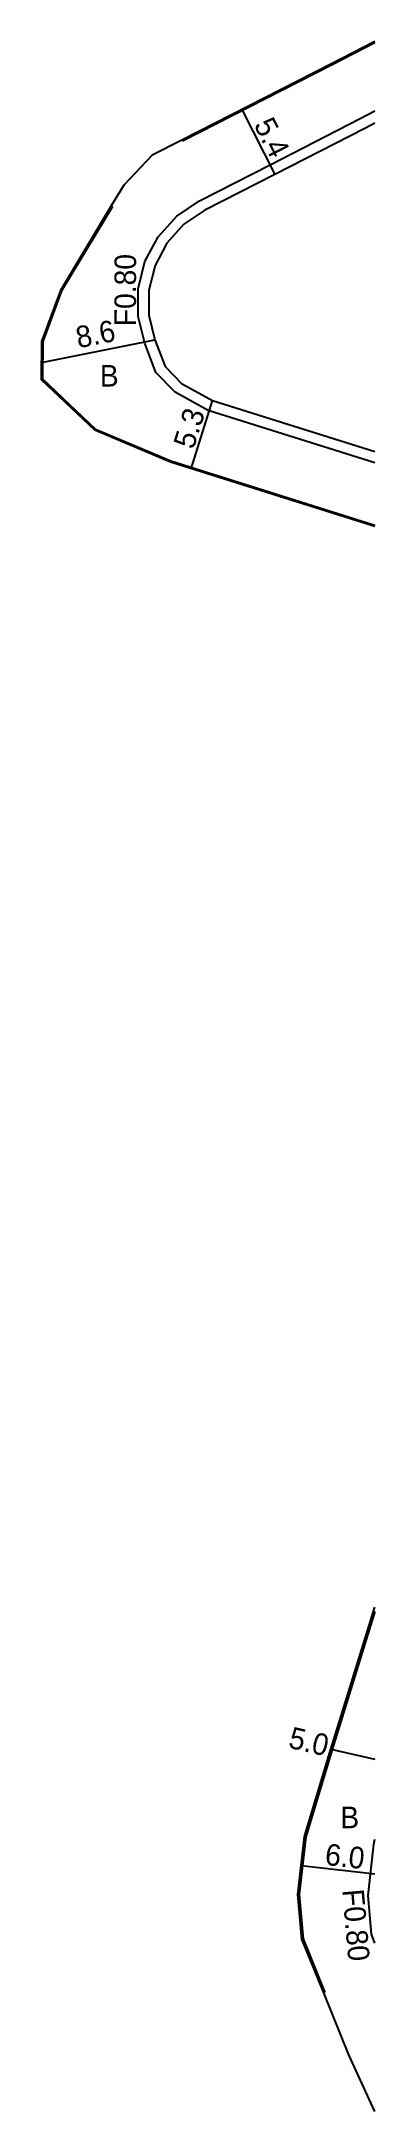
# Model space of a CAD drawing. Header units: metres. Extents: x -8000 to -4000, y -105000 to -102000.
# Drawn here: x -7224.7 to -7200, y -102904.3 to -102750.8 of the extents above; entities that cross this region are included whole.
import ezdxf

# ---------------------------------------------------------------- set-up
doc = ezdxf.new("R2010")
doc.units = ezdxf.units.M
doc.header["$LTSCALE"] = 2.5
for name, color, linetype in [('側溝・桝', 7, 'Continuous'), ('幅員', 7, 'Continuous'), ('歩道・分離帯・安全施設', 7, 'Continuous'), ('舗装', 7, 'Continuous'), ('道路', 7, 'Continuous')]:
    doc.layers.add(name, color=color, linetype=linetype)
doc.styles.get("Standard").update_dxf_attribs({"font": ''})
doc.styles.get('Standard').set_extended_font_data('@MS PGothic')

msp = doc.modelspace()

# ---------------------------------------------------------------- texts
at = {"layer": '側溝・桝'}
for rotation, p in [(89.8925, (-7217.72, -102771.95)), (274.9795, (-7202.41, -102887.84))]:
    msp.add_text('F0.80', height=1.6, rotation=rotation, dxfattribs=at).set_placement(p)
at = {"layer": '幅員'}
for s, rotation, p in [('5.4', 297.0025, (-7209, -102757.02)), ('8.6', 11.2333, (-7222, -102773.59)), ('5.3', 72.5262, (-7213.45, -102781.13)), ('5.0', 346.9154, (-7206.47, -102877.28)), ('6.0', 353.6467, (-7203.74, -102885.97))]:
    msp.add_text(s, height=1.6, rotation=rotation, dxfattribs=at).set_placement(p)
at = {"layer": '舗装'}
for p in [(-7220.4, -102776.42), (-7202.55, -102883.26)]:
    msp.add_text('B', height=1.6, dxfattribs=at).set_placement(p)

# ---------------------------------------------------------------- linework, layer by layer
at = {"layer": '側溝・桝'}
for points in [[(-7200, -102782.08), (-7212.35, -102778.19), (-7214.81, -102776.84), (-7216.25, -102775.37), (-7217.07, -102773.2), (-7217.56, -102771.24), (-7217.56, -102769.17), (-7217.05, -102767.16), (-7216.08, -102765.33), (-7214.69, -102763.79), (-7213.01, -102762.65), (-7207.77, -102759.99), (-7201.12, -102756.59), (-7200, -102755.98)], [(-7200, -102891.78), (-7200.23, -102891.12), (-7200.48, -102888.24), (-7200.05, -102884.44), (-7200, -102884.08)]]:
    msp.add_lwpolyline(points, dxfattribs=at)
at = {"layer": '幅員'}
for points in [[(-7209.86, -102755.89), (-7207.41, -102760.7)], [(-7224.74, -102774.64), (-7216.31, -102772.97)], [(-7213.62, -102782.51), (-7212.03, -102777.45)], [(-7203.25, -102877.39), (-7200, -102878.15)], [(-7205.46, -102886.03), (-7200, -102886.64)]]:
    msp.add_lwpolyline(points, dxfattribs=at)
at = {"layer": '歩道・分離帯・安全施設'}
for points in [[(-7200, -102750.95), (-7203.16, -102752.58), (-7214.26, -102758.24)], [(-7219.47, -102763.07), (-7223.24, -102769.33), (-7224.64, -102773.08), (-7224.65, -102775.84), (-7220.73, -102779.57), (-7215.13, -102781.93), (-7200, -102786.69)], [(-7200, -102867.21), (-7203.15, -102877.42), (-7205.12, -102883.9), (-7205.6, -102888.18), (-7205.32, -102891.45), (-7203.69, -102895.43)]]:
    msp.add_lwpolyline(points, dxfattribs=at)
at = {"layer": '道路'}
for points in [[(-7200, -102750.84), (-7203.2, -102752.5), (-7214.31, -102758.15)], [(-7214.31, -102758.15), (-7216.51, -102759.28), (-7218.63, -102761.49), (-7219.55, -102763.02)], [(-7200, -102756.89), (-7200.74, -102757.3), (-7207.41, -102760.7), (-7212.6, -102763.35), (-7214.16, -102764.39), (-7215.42, -102765.79), (-7216.3, -102767.45), (-7216.76, -102769.27), (-7216.76, -102771.14), (-7216.31, -102772.97), (-7215.56, -102774.93), (-7214.33, -102776.2), (-7212.03, -102777.45), (-7200, -102781.24)], [(-7219.55, -102763.02), (-7223.33, -102769.29), (-7224.74, -102773.07), (-7224.75, -102775.89), (-7220.77, -102779.66)], [(-7200, -102786.79), (-7215.16, -102782.02), (-7220.77, -102779.66)], [(-7203.78, -102895.47), (-7205.41, -102891.47), (-7205.7, -102888.18), (-7205.22, -102883.88), (-7203.25, -102877.39), (-7200, -102866.87)], [(-7200, -102904.26), (-7201.92, -102900.05), (-7203.78, -102895.47)]]:
    msp.add_lwpolyline(points, dxfattribs=at)

msp.set_redraw_order([(e.dxf.handle, doc.entitydb.next_handle()) for e in msp.query("TEXT MTEXT ATTDEF DIMENSION ARC_DIMENSION")])  # texts and dimensions are drawn at this point

doc.saveas('drawing.dxf')
